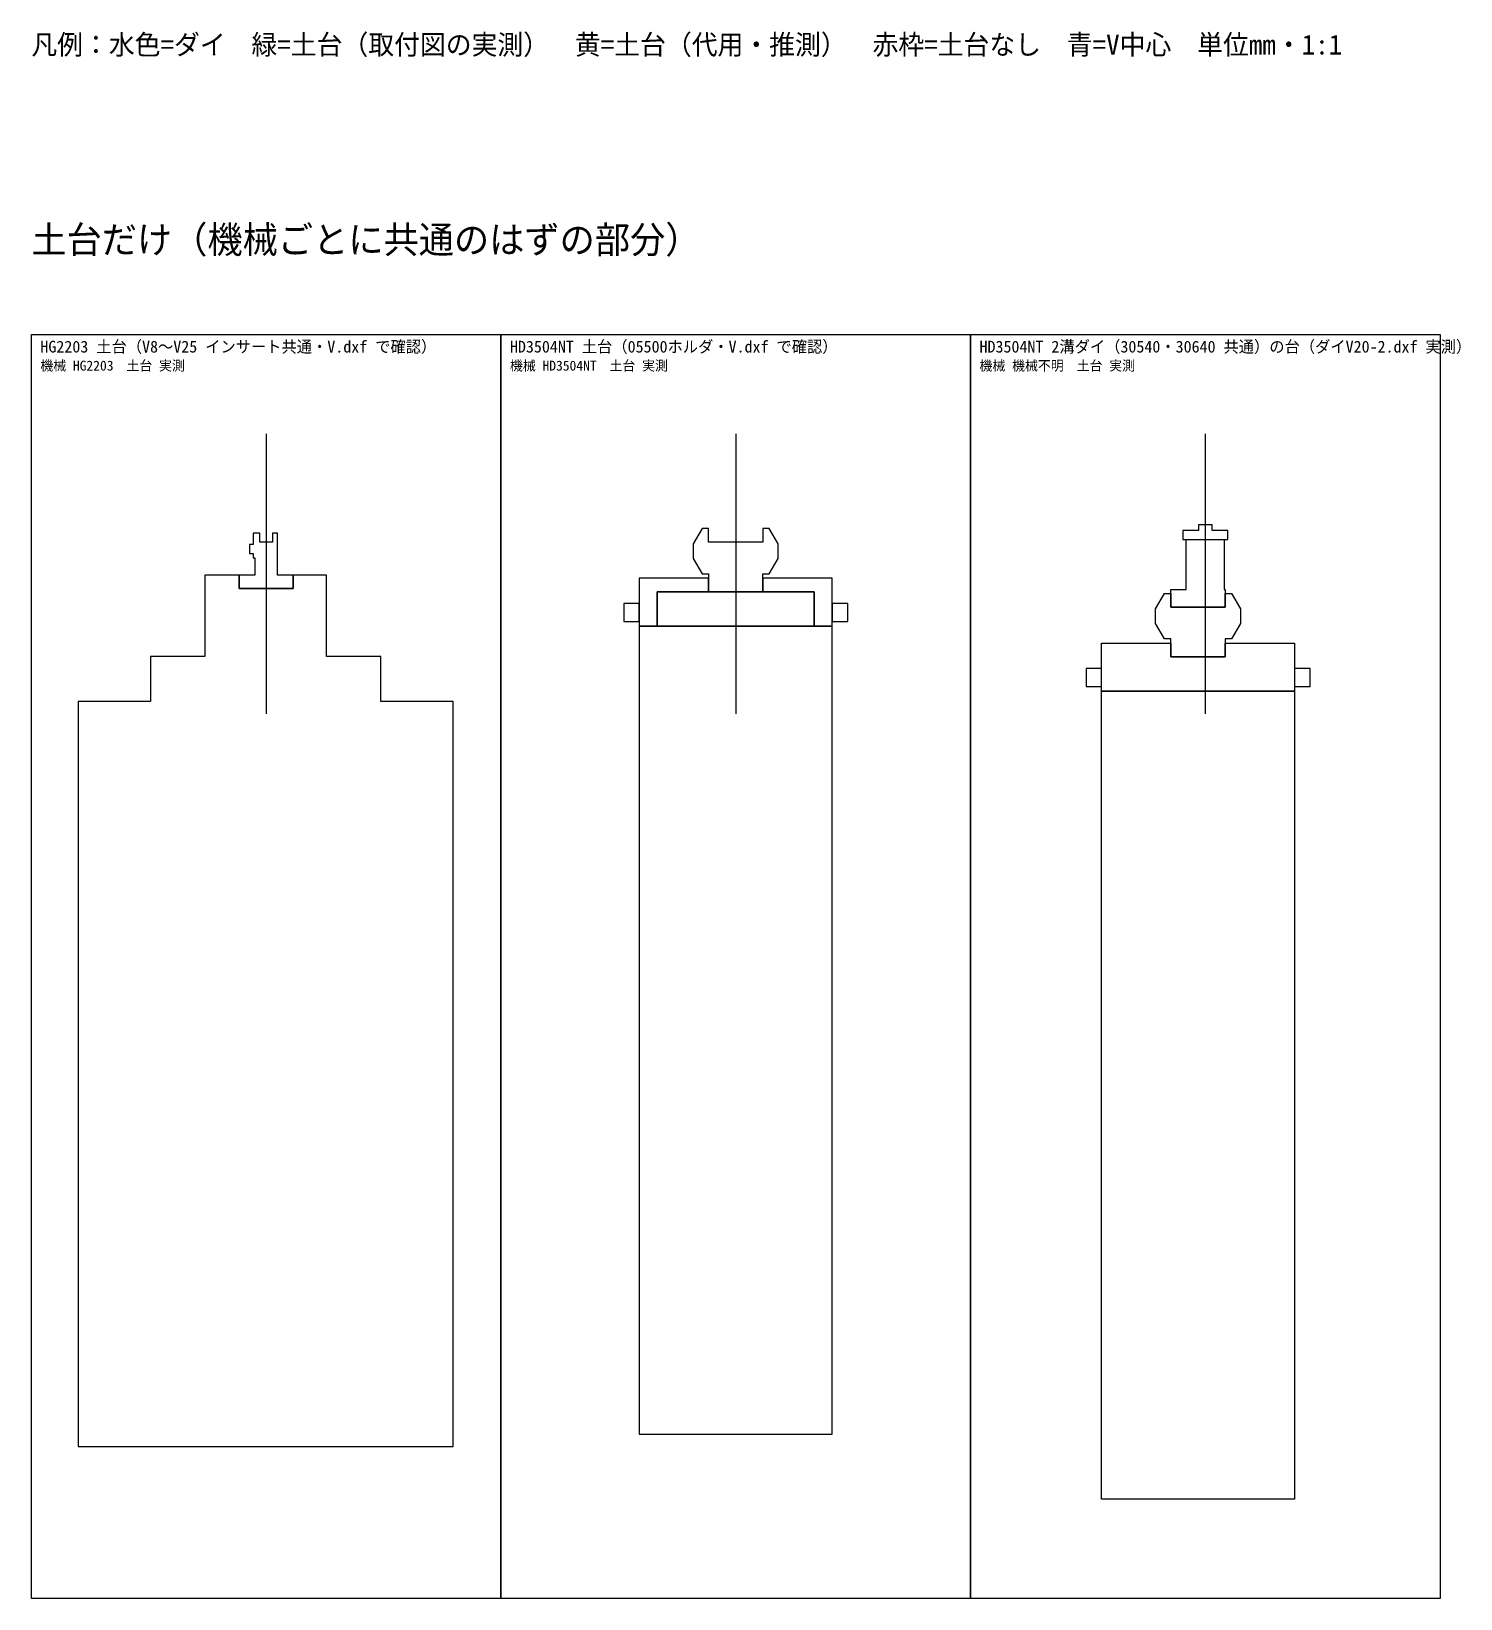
# Model space of a CAD drawing. Extents: x -260 to 3900, y -6230 to 506.
# Drawn here: x -260 to 1323, y -1230 to 506 of the extents above; entities that cross this region are included whole.
import ezdxf

# ---------------------------------------------------------------- set-up
doc = ezdxf.new("R2010")
doc.units = 0
for name, color, linetype in [('BASE_MEASURED', 3, 'Continuous'), ('CENTER', 5, 'Continuous'), ('FRAME', 8, 'Continuous'), ('TEXT', 7, 'Continuous')]:
    doc.layers.add(name, color=color, linetype=linetype)

msp = doc.modelspace()

# ---------------------------------------------------------------- texts
at = {"layer": 'TEXT'}
for s, height, p in [('凡例：水色=ダイ\u3000緑=土台（取付図の実測）\u3000黄=土台（代用・推測）\u3000赤枠=土台なし\u3000青=V中心\u3000単位mm・1:1', 22, (-260, 480)), ('土台だけ（機械ごとに共通のはずの部分）', 30, (-260, 260)), ('HG2203 土台（V8～V25 インサート共通・V.dxf で確認）', 13, (-250, 150)), ('HD3504NT 土台（05500ホルダ・V.dxf で確認）', 13, (270, 150)), ('HD3504NT 2溝ダイ（30540・30640 共通）の台（ダイV20-2.dxf 実測）', 13, (790, 150)), ('機械 HG2203\u3000土台 実測', 11, (-250, 130)), ('機械 HD3504NT\u3000土台 実測', 11, (270, 130)), ('機械 機械不明\u3000土台 実測', 11, (790, 130))]:
    msp.add_text(s, height=height, dxfattribs=at).set_placement(p)

# ---------------------------------------------------------------- linework, layer by layer
at = {"layer": 'BASE_MEASURED'}
for points in [[(30, -96.5), (12.5, -96.5), (12.5, -50), (7, -50), (7, -60), (-7, -60), (-7, -50), (-14.5, -50), (-14.5, -62.5), (-18.5, -62.5), (-18.5, -72.5), (-14.5, -72.5), (-14.5, -77.5), (-12.5, -77.5), (-12.5, -96.5), (-30, -96.5), (-30, -111.5), (30, -111.5)], [(550, -60), (490.02, -60), (490, -60), (490, -45), (483.01, -45), (473.01, -62), (473.01, -78), (483.01, -95), (490, -95), (490, -100), (490, -115), (490.02, -115), (550, -115), (550, -100), (550, -95), (557.01, -95), (567.01, -78), (567.01, -62), (557.01, -45), (550, -45)], [(1015, -57), (1065, -57), (1065, -47), (1047.5, -47), (1047.5, -41), (1032.5, -41), (1032.5, -47), (1015, -47)], [(1062, -132), (1002, -132), (1002, -112.5), (1019, -112.5), (1019, -57), (1061, -57), (1061, -112.5), (1062, -112.5)], [(67, -96.5), (30, -96.5), (30, -111.5), (-30, -111.5), (-30, -96.5), (-68, -96.5), (-68, -186.5), (-128, -186.5), (-128, -236.5), (-208, -236.5), (-208, -1061.5), (207, -1061.5), (207, -236.5), (127, -236.5), (127, -186.5), (67, -186.5)], [(490, -115), (490, -100), (413.02, -100), (413.02, -128), (413.02, -148), (413.02, -153), (433.02, -153), (433.02, -115)], [(550, -100), (550, -115), (607, -115), (607, -153), (627, -153), (627, -148), (627, -128), (627, -100)], [(490.02, -115), (490, -115), (433.02, -115), (433.02, -153), (607, -153), (607, -115), (550, -115)], [(1062, -187), (1002, -187), (1002, -167), (995, -167), (985, -150), (985, -134), (995, -117), (1002, -117), (1002, -132), (1062, -132), (1062, -117), (1069, -117), (1079, -134), (1079, -150), (1069, -167), (1062, -167)], [(396.02, -128), (396.02, -148), (413.02, -148), (413.02, -128)], [(644, -148), (644, -128), (627, -128), (627, -148)], [(627, -153), (607, -153), (433.02, -153), (413.02, -153), (413.02, -1048), (627, -1048)], [(925, -172), (1002, -172), (1002, -187), (1062, -187), (1062, -172), (1138.99, -172), (1138.99, -225), (925, -225)], [(908, -220), (925, -220), (925, -200), (908, -200)], [(1138.99, -220), (1155.99, -220), (1155.99, -200), (1138.99, -200)], [(925, -225), (1138.99, -225), (1138.99, -1120), (925, -1120)]]:
    msp.add_lwpolyline(points, close=True, dxfattribs=at)
at = {"layer": 'CENTER'}
for p, q in [((0, 60), (0, -250)), ((520, 60), (520, -250)), ((1040, 60), (1040, -250))]:
    msp.add_line(p, q, dxfattribs=at)
at = {"layer": 'FRAME'}
for points in [[(-260, 170), (260, 170), (260, -1230), (-260, -1230)], [(260, 170), (780, 170), (780, -1230), (260, -1230)], [(780, 170), (1300, 170), (1300, -1230), (780, -1230)]]:
    msp.add_lwpolyline(points, close=True, dxfattribs=at)

msp.set_redraw_order([(e.dxf.handle, doc.entitydb.next_handle()) for e in msp.query("TEXT MTEXT ATTDEF DIMENSION ARC_DIMENSION")])  # texts and dimensions are drawn at this point

doc.saveas('drawing.dxf')
